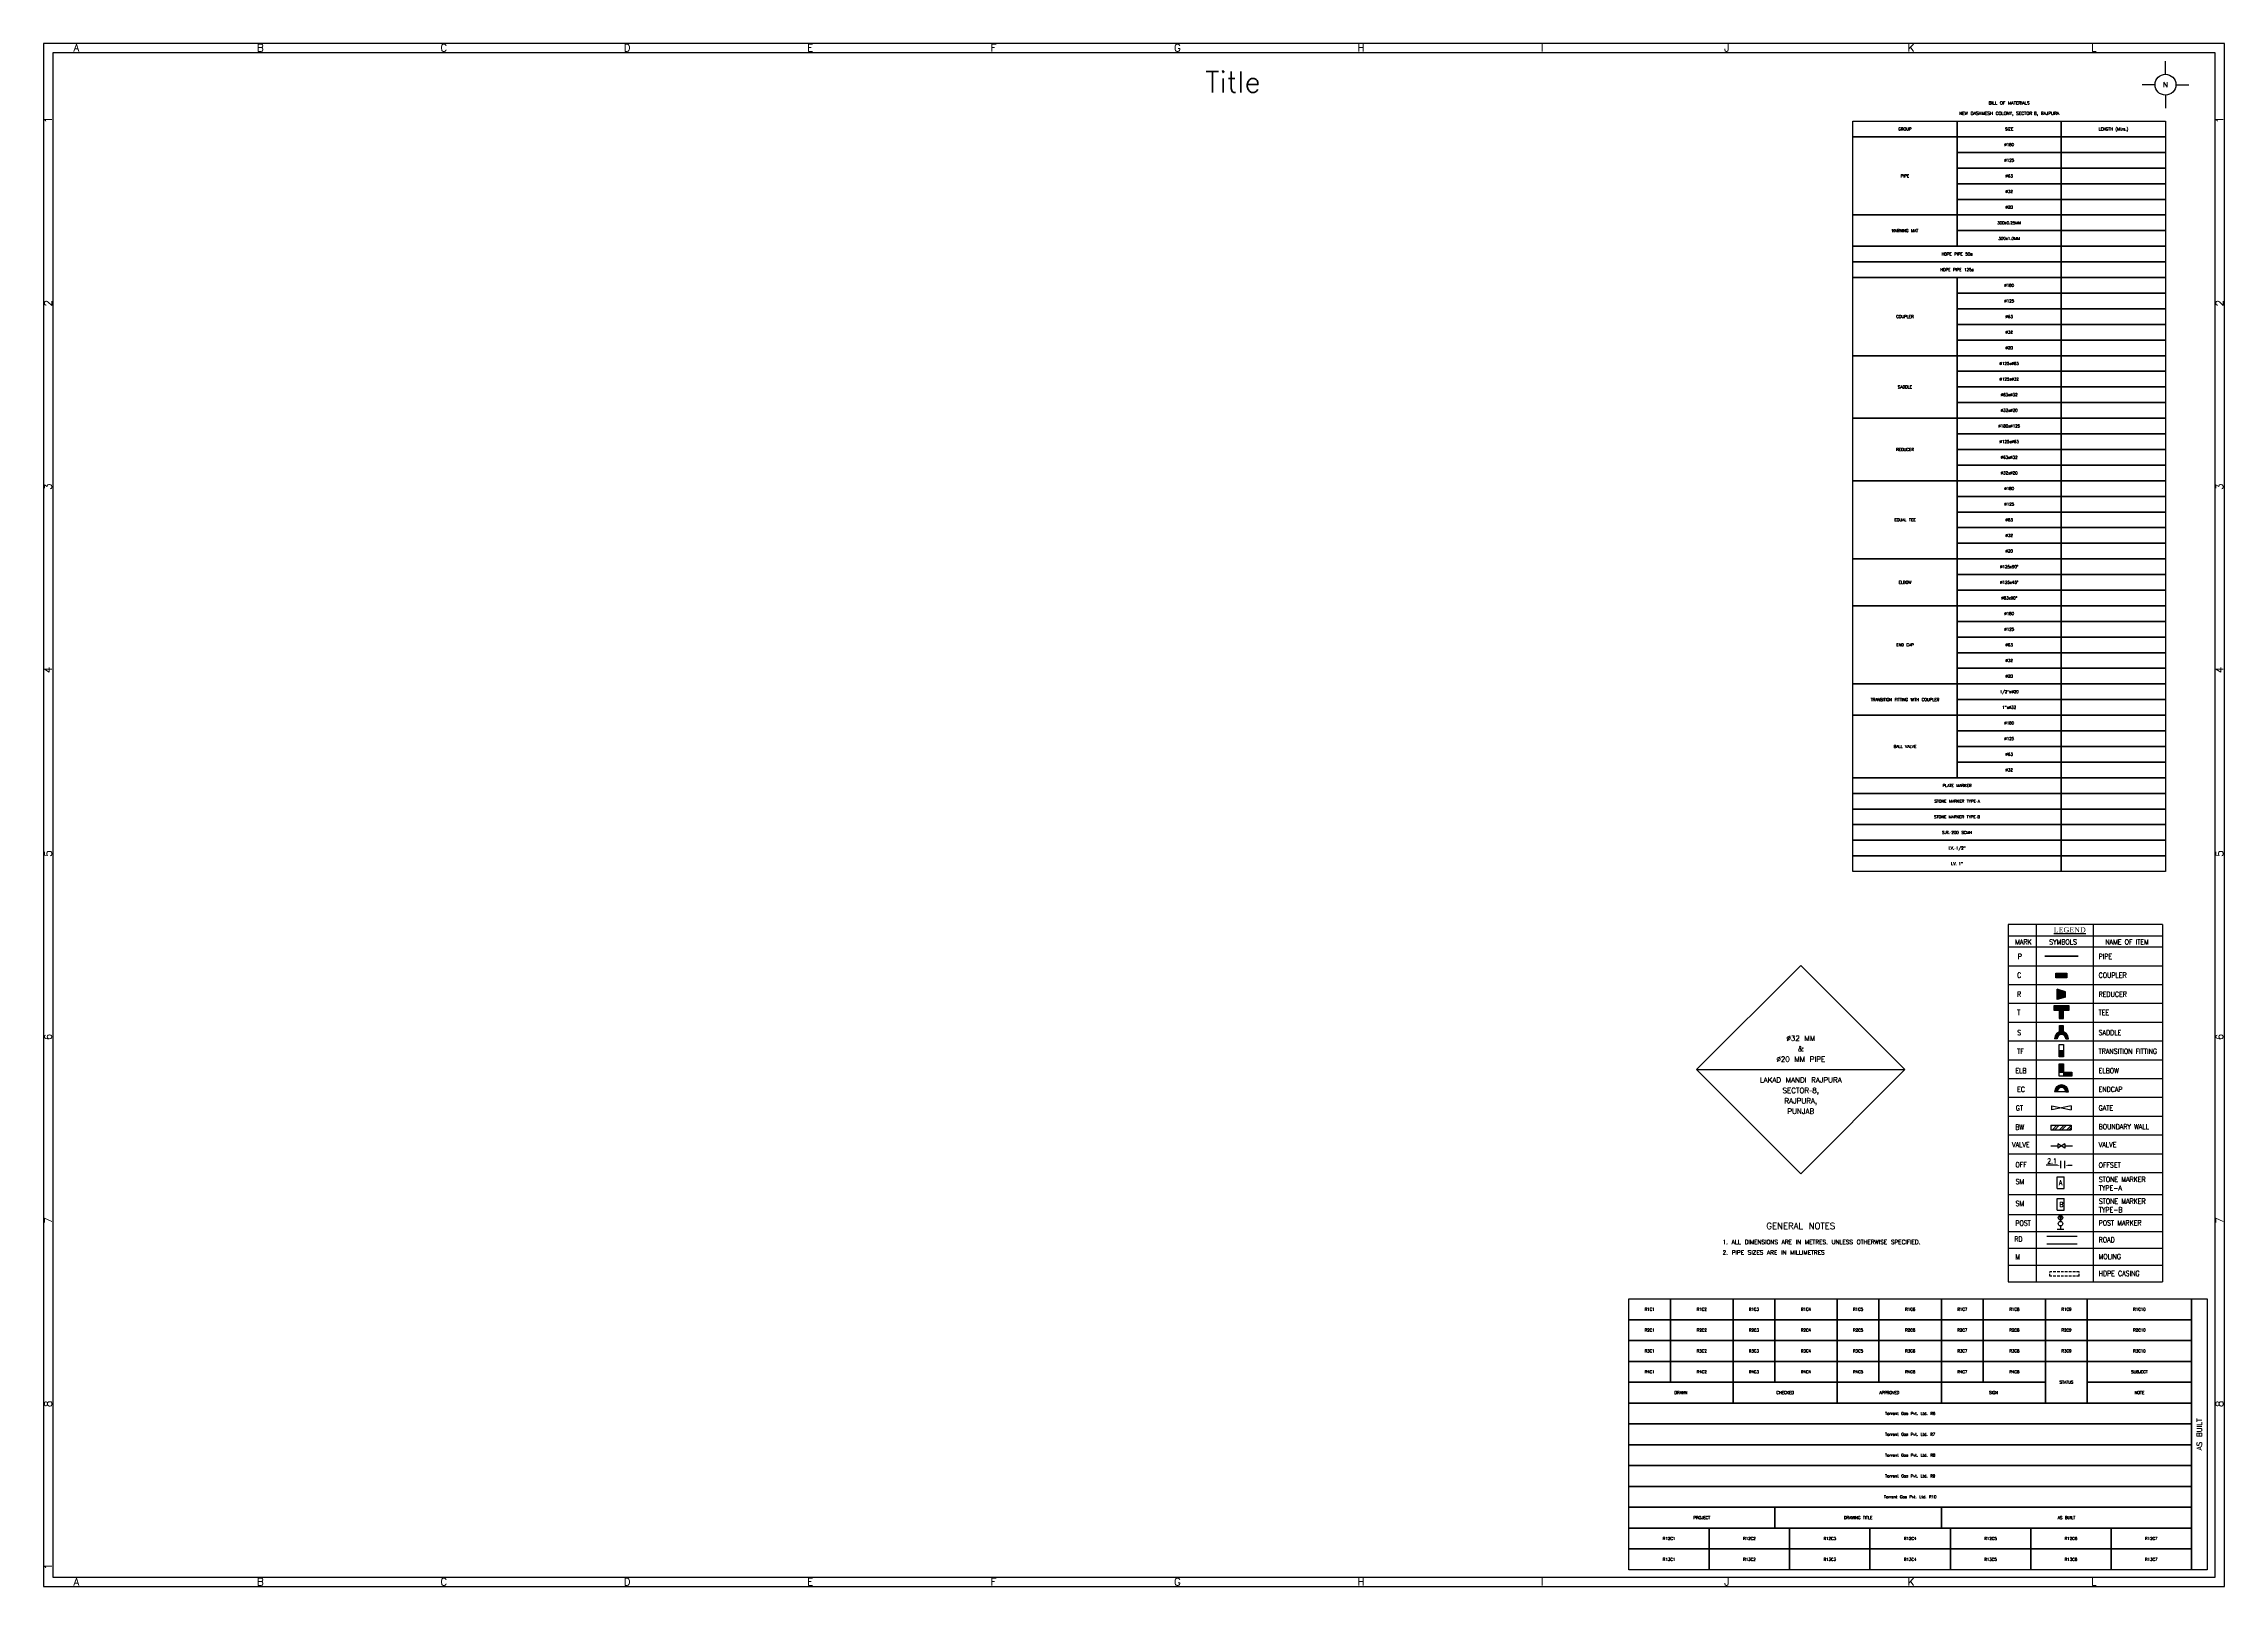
# Model space of a CAD drawing. Header units: inches. Extents: x -207274 to 211309, y 3811 to 299882.
import ezdxf
from ezdxf.enums import TextEntityAlignment as Align

# ---------------------------------------------------------------- set-up
doc = ezdxf.new("R2010")
doc.units = ezdxf.units.IN
doc.header["$LTSCALE"] = 1000
doc.header["$MEASUREMENT"] = 0
doc.linetypes.add('DASHED', pattern=[0.75, 0.5, -0.25])
doc.layers.add('63 PIPE', color=167, linetype='Continuous', lineweight=35)
doc.styles.add('ROMAND', font='Times New Roman.ttf', dxfattribs={"width": 0.8, "height": 0.55})
doc.styles.add('ROMANS', font='simplex.shx')
doc.styles.add('ROMANT', font='romant')
doc.styles.get("Standard").update_dxf_attribs({"font": 'txt.shx', "height": 0.6})

# ---------------------------------------------------------------- blocks, each defined once
blk = doc.blocks.new('frame')
for points in [[(4106.330467346197, 2974.901128340031), (4461.841467346197, 2974.901128340031), (4461.841467346197, 3226.360128340032), (4106.330467346197, 3226.360128340032)], [(4107.825467346196, 2976.396128340031), (4460.346467346194, 2976.396128340031), (4460.346467346194, 3224.865128340031), (4107.825467346196, 3224.865128340031)]]:
    blk.add_lwpolyline(points, close=True)
for s, p in [('A', (4111.218262901793, 3225.087720183016)), ('B', (4141.118262901793, 3225.087720183016)), ('C', (4171.018262901792, 3225.087720183016)), ('D', (4200.918262901792, 3225.087720183016)), ('E', (4230.818262901794, 3225.087720183016)), ('F', (4260.718262901793, 3225.087720183016)), ('G', (4290.618262901793, 3225.087720183016)), ('H', (4320.518262901791, 3225.087720183016)), ('I', (4350.418262901793, 3225.087720183016)), ('J', (4380.318262901794, 3225.087720183016)), ('K', (4410.218262901793, 3225.087720183016)), ('L', (4440.118262901793, 3225.087720183016)), ('A', (4111.218262901793, 2975.049388766546)), ('B', (4141.118262901793, 2975.049388766546)), ('C', (4171.018262901792, 2975.049388766546)), ('D', (4200.918262901792, 2975.049388766546)), ('E', (4230.818262901794, 2975.049388766546)), ('F', (4260.718262901793, 2975.049388766546)), ('G', (4290.618262901793, 2975.049388766546)), ('H', (4320.518262901791, 2975.049388766546)), ('I', (4350.418262901793, 2975.049388766546)), ('J', (4380.318262901794, 2975.049388766546)), ('K', (4410.218262901793, 2975.049388766546)), ('L', (4440.118262901793, 2975.049388766546))]:
    blk.add_text(s, height=1.195999999999999).set_placement(p)
for s, p in [('1', (4107.650966285759, 3213.435777409799)), ('1', (4461.665183958927, 3213.435777409799)), ('2', (4107.650966285759, 3183.5357774098)), ('2', (4461.665183958927, 3183.5357774098)), ('3', (4107.650966285759, 3153.6357774098)), ('3', (4461.665183958927, 3153.6357774098)), ('4', (4107.650966285759, 3123.735777409799)), ('4', (4461.665183958927, 3123.735777409799)), ('5', (4107.650966285759, 3093.835777409799)), ('5', (4461.665183958927, 3093.835777409799)), ('6', (4107.650966285759, 3063.935777409799)), ('6', (4461.665183958927, 3063.935777409799)), ('7', (4107.650966285759, 3034.035777409799)), ('7', (4461.665183958927, 3034.035777409799)), ('8', (4107.650966285759, 3004.135777409799)), ('8', (4461.665183958927, 3004.135777409799)), ('1', (4107.650966285759, 2977.638268015021))]:
    blk.add_text(s, height=1.195999999999999, rotation=90).set_placement(p)

msp = doc.modelspace()

# ---------------------------------------------------------------- hatches: boundary and pattern name
for points in [[(181094.7837701012, 120575.8418903914), (181094.7837701012, 121509.9347443413), (178949.4896333255, 121509.9347443413), (178949.4896333255, 120575.8418903914)], [(179242.6668211687, 116411.5551335062), (180814.940012496, 116909.2224810268), (180814.940012496, 117904.5571748838), (179242.6668211687, 118402.2245212463)], [(178546.4436496105, 114414.3880838417), (181497.8297552131, 114414.3880838417), (181497.8297552131, 115208.3670151694), (178546.4436496105, 115208.3670151694)], [(180419.126167573, 112820.923957102), (180419.126167573, 115208.3670151694), (179625.147236852, 115208.3670151694), (179625.147236852, 112820.923957102)], [(179670.4372586701, 111445.8064998593), (180373.8361457437, 111445.8064998593), (180373.8361457437, 110228.5491216029), (179670.4372586701, 110228.5491216029)], [(180419.126167573, 106620.9297000617), (179625.147236852, 106620.9297000617), (179625.147236852, 105427.2081707776), (180419.126167573, 105427.2081707776)], [(180866.2069133893, 98722.05112059694), (181385.7679507025, 98722.05112059694, 1), (178697.7982936762, 98722.05112059694), (179217.3593316655, 98722.05112059694, -1)]]:
    msp.add_hatch(color=7).paths.add_polyline_path(points)
h = msp.add_hatch(color=7)
h.paths.add_polyline_path([(179670.4372586701, 111445.8064998593), (180373.8361457437, 111445.8064998593), (180373.8361457437, 110228.5491216029), (179670.4372586701, 110228.5491216029)])
edge = h.paths.add_edge_path()
edge.add_arc((180041.7831223104, 108920.6699243612), 1343.984828650269, 0, 180)
edge.add_line((178697.7982941829, 108920.6699243612), (179217.3593314439, 108920.6699243612))
edge.add_arc((180041.7831223104, 108920.6699243612), 824.423790761421, 0, 180, ccw=False)
edge.add_line((180866.206913095, 108920.6699243612), (181385.7679507025, 108920.6699243612))
h = msp.add_hatch(color=7)
h.paths.add_polyline_path([(182012.5902979541, 101696.7073634774), (179625.147236852, 101696.7073634774), (179625.147236852, 102490.6862972015), (182012.5902979541, 102490.6862972015)])
h.paths.add_polyline_path([(180419.126167573, 104084.1504221684), (180419.126167573, 101696.7073634774), (179625.147236852, 101696.7073634774), (179625.147236852, 104084.1504221684)])

# ---------------------------------------------------------------- linework, layer by layer
for p, q in [((200000, 294000), (200000, 296500)), ((198000, 292000), (195500, 292000)), ((200000, 290000), (200000, 287500)), ((202000, 292000), (204500, 292000)), ((110000, 102995), (150000, 102995))]:
    msp.add_line(p, q)
at = {"color": 7}
for p, q in [((199406.448215751, 130838.5240766494), (169827.1118704173, 130838.5240766494)), ((169827.1118704173, 130838.5240766494), (169827.111870408, 62230.4327421803)), ((175174.3265053369, 130838.5240766494), (175174.3265053276, 62230.4327421803)), ((186094.4864548985, 130838.5240766494), (186094.4864548892, 62230.4327421803)), ((199406.4482158572, 130838.5240766494), (199406.4482158572, 62230.4327421803)), ((199406.448215751, 128565.8680441319), (169827.1118704173, 128565.8680441319)), ((199406.448215751, 126463.9297967143), (169827.1118704173, 126463.9297967143)), ((199406.448215751, 122855.9946804973), (169827.1118704173, 122855.9946804973)), ((199406.448215751, 119248.0595683772), (169827.1118704173, 119248.0595696163)), ((179242.6668207496, 116411.5551246833), (179242.6668207496, 118402.2245202614)), ((180814.9400120955, 117904.5571709238), (179242.6668207496, 118402.2245202614)), ((180814.9400120955, 116909.2224757671), (180814.9400120955, 117904.5571709238)), ((199406.448215751, 115640.124452224), (169827.1118704173, 115640.124452224)), ((180814.9400120955, 116909.2224757671), (179242.6668207496, 116411.5551246833)), ((199406.448215751, 112032.18933183), (169827.1118704173, 112032.18933183)), ((179217.3593314439, 108920.6699243612), (178697.7982941829, 108920.6699243612)), ((180866.206913095, 108920.6699243612), (181385.7679507025, 108920.6699243612)), ((199406.448215751, 108424.2542173504), (169827.1118704173, 108424.2542173504)), ((199406.448215751, 104816.3191035385), (169827.1118704173, 104816.3191035385)), ((179625.1472372953, 106620.9296949524), (180419.126167262, 106620.9296949524)), ((199406.448215751, 101208.3839879455), (169827.1118704173, 101208.3839879455)), ((199406.448215751, 97600.44887648524), (169827.1118704173, 97600.44887648524)), ((179217.3593314439, 98722.05111003808), (178697.7982941829, 98722.05111003808)), ((181385.7679507025, 98722.05111003808), (178697.7982941829, 98722.05111003808)), ((180866.206913095, 98722.05111003808), (181385.7679507025, 98722.05111003808)), ((199406.448215751, 93992.51375363348), (169827.1118704173, 93992.51375363348)), ((178027.4557281304, 92332.73129649695), (178027.4557281304, 91457.81719268905)), ((178027.4557281304, 92332.73129649695), (181869.343973998, 92332.73129649695)), ((178027.4557287265, 92118.86740519387), (178241.3196263779, 92332.73130284391)), ((178214.2222705949, 95280.81201321913), (178214.2222705949, 96006.75175899267)), ((181869.343973998, 96006.75175899267), (178214.2222705949, 95280.81201321913)), ((178214.2222705949, 96006.75175899267), (181869.343973998, 95280.81201321913)), ((178286.2854624502, 91457.81720502068), (179161.1995602753, 92332.73130284391)), ((178746.225428082, 91457.81720502068), (179621.1395259052, 92332.73130284247)), ((179666.1053619795, 91457.81720502068), (180541.0194598026, 92332.73130284296)), ((180126.0453276094, 91457.81720501975), (181000.9594254326, 92332.73130284296)), ((181045.9252615068, 91457.81720501975), (181869.343973644, 92281.23591715565)), ((181869.343973998, 96006.75175899267), (181869.343973998, 95280.81201321913)), ((181869.343973998, 92332.73129649695), (181869.343973998, 91457.81719268905)), ((199406.448215751, 90384.57863991937), (169827.1118704173, 90384.57863991937)), ((178012.7211141586, 88349.05953273876), (179371.8047463987, 88349.05953273876)), ((178027.4557281304, 91457.81719268905), (181869.343973998, 91457.81719268905)), ((179371.8047463987, 88759.0592917926), (179371.8047463987, 87939.05976832379)), ((180672.4686575066, 87939.05976832379), (179371.8047463987, 88759.0592917926)), ((180672.4686575066, 88759.0592917926), (179371.8047463987, 87939.05976832379)), ((180672.4686575066, 88759.0592917926), (180672.4686575066, 87939.05976832379)), ((180672.4686575066, 88349.05953273876), (182131.732513763, 88349.05953273876)), ((181505.8652271386, 91457.81720501975), (181869.343973644, 91821.29595152473)), ((199406.448215751, 86776.64352546679), (169827.1118704173, 86776.64352546679)), ((179283.0251034014, 84613.78595009632), (177111.7759310398, 84613.78595009632)), ((179831.4506434612, 85468.83568168803), (179831.4506434612, 84064.1087615909)), ((180595.4025536589, 85468.83568168803), (180595.4025536589, 84064.1087615909)), ((181235.5039532743, 84613.78595009632), (182092.7562467269, 84613.78595009632)), ((199406.448215751, 83168.70840742438), (169827.1118704173, 83168.70840742438)), ((179197.9893836938, 80187.36898406735), (179197.9893836938, 82434.94582477772)), ((179197.9893836938, 82434.94582477772), (180557.095292665, 82434.94582477772)), ((179197.9893836938, 80187.36898406735), (180557.095292665, 80187.36898406735)), ((180557.095292665, 80187.36898406735), (180557.095292665, 82434.94582477772)), ((199406.448215751, 78976.38177975547), (169827.1118704173, 78976.38177975547)), ((179197.9893836938, 75996.98783694161), (179197.9893836938, 78244.56467765197)), ((179197.9893836938, 78244.56467765197), (180557.095292665, 78244.56467765197)), ((179197.9893836938, 75996.98783694161), (180557.095292665, 75996.98783694161)), ((180557.095292665, 75996.98783694161), (180557.095292665, 78244.56467765197)), ((169827.1118704173, 75160.04887899056), (199406.448215751, 75160.04887899056)), ((169827.1118704173, 71927.64484731901), (199406.448215751, 71927.64484731901)), ((179211.2473383602, 72361.85978160426), (180499.4633750822, 72361.85978160426)), ((179855.355356602, 74138.65395478159), (179855.355356602, 73851.70897340262)), ((179855.355356602, 72995.7506511258), (179855.355356602, 72361.85978160426)), ((169827.1118704173, 68695.24080908438), (199406.448215751, 68695.24080908438)), ((177207.2898298055, 71022.88590205321), (183048.6901112962, 71022.88590205321)), ((177207.2898298055, 69578.72859558277), (183048.6901112962, 69578.72859558277)), ((169827.1118704173, 65462.83677744074), (199406.448215751, 65462.83677744074)), ((169827.1118704173, 62230.4327421803), (199406.448215751, 62230.4327421803))]:
    msp.add_line(p, q, dxfattribs=at)
at = {"color": 7, "linetype": 'DASHED'}
for p, q in [((177798.6344257034, 63322.88018411631), (177798.6344257034, 64195.39927164837)), ((183450.1785370596, 64195.39927164837), (177798.6344257034, 64195.39927164837)), ((183450.1785370596, 63322.88018411631), (177798.6344257034, 63322.88018411631)), ((183450.1785370596, 63322.88018411631), (183450.1785370596, 64195.39927164837))]:
    msp.add_line(p, q, dxfattribs=at)
for points in [[(140000, 284995), (160000, 284995), (160000, 281995), (140000, 281995)], [(160000, 284995), (180000, 284995), (180000, 281995), (160000, 281995)], [(180000, 284995), (200000, 284995), (200000, 281995), (180000, 281995)], [(140000, 281995), (160000, 281995), (160000, 266995), (140000, 266995)], [(160000, 281995), (180000, 281995), (180000, 278995), (160000, 278995)], [(180000, 281995), (200000, 281995), (200000, 278995), (180000, 278995)], [(160000, 278995), (180000, 278995), (180000, 275995), (160000, 275995)], [(180000, 278995), (200000, 278995), (200000, 275995), (180000, 275995)], [(160000, 275995), (180000, 275995), (180000, 272995), (160000, 272995)], [(160000, 272995), (180000, 272995), (180000, 269995), (160000, 269995)], [(180000, 275995), (200000, 275995), (200000, 272995), (180000, 272995)], [(180000, 272995), (200000, 272995), (200000, 269995), (180000, 269995)], [(160000, 269995), (180000, 269995), (180000, 266995), (160000, 266995)], [(180000, 269995), (200000, 269995), (200000, 266995), (180000, 266995)], [(140000, 266995), (160000, 266995), (160000, 260995), (140000, 260995)], [(160000, 266995), (180000, 266995), (180000, 263995), (160000, 263995)], [(160000, 263995), (180000, 263995), (180000, 260995), (160000, 260995)], [(180000, 266995), (200000, 266995), (200000, 263995), (180000, 263995)], [(180000, 263995), (200000, 263995), (200000, 260995), (180000, 260995)], [(140000, 260995), (180000, 260995), (180000, 257995), (140000, 257995)], [(180000, 260995), (200000, 260995), (200000, 257995), (180000, 257995)], [(140000, 257995), (180000, 257995), (180000, 254995), (140000, 254995)], [(180000, 257995), (200000, 257995), (200000, 254995), (180000, 254995)], [(140000, 254995), (160000, 254995), (160000, 239995), (140000, 239995)], [(160000, 254995), (180000, 254995), (180000, 251995), (160000, 251995)], [(160000, 251995), (180000, 251995), (180000, 248995), (160000, 248995)], [(180000, 254995), (200000, 254995), (200000, 251995), (180000, 251995)], [(180000, 251995), (200000, 251995), (200000, 248995), (180000, 248995)], [(160000, 248995), (180000, 248995), (180000, 245995), (160000, 245995)], [(180000, 248995), (200000, 248995), (200000, 245995), (180000, 245995)], [(160000, 245995), (180000, 245995), (180000, 242995), (160000, 242995)], [(160000, 242995), (180000, 242995), (180000, 239995), (160000, 239995)], [(180000, 245995), (200000, 245995), (200000, 242995), (180000, 242995)], [(180000, 242995), (200000, 242995), (200000, 239995), (180000, 239995)], [(140000, 239995), (160000, 239995), (160000, 227995), (140000, 227995)], [(160000, 239995), (180000, 239995), (180000, 236995), (160000, 236995)], [(180000, 239995), (200000, 239995), (200000, 236995), (180000, 236995)], [(160000, 236995), (180000, 236995), (180000, 233995), (160000, 233995)], [(180000, 236995), (200000, 236995), (200000, 233995), (180000, 233995)], [(160000, 233995), (180000, 233995), (180000, 230995), (160000, 230995)], [(160000, 230995), (180000, 230995), (180000, 227995), (160000, 227995)], [(180000, 233995), (200000, 233995), (200000, 230995), (180000, 230995)], [(180000, 230995), (200000, 230995), (200000, 227995), (180000, 227995)], [(140000, 227995), (160000, 227995), (160000, 215995), (140000, 215995)], [(160000, 227995), (180000, 227995), (180000, 224995), (160000, 224995)], [(180000, 227995), (200000, 227995), (200000, 224995), (180000, 224995)], [(160000, 224995), (180000, 224995), (180000, 221995), (160000, 221995)], [(160000, 221995), (180000, 221995), (180000, 218995), (160000, 218995)], [(180000, 224995), (200000, 224995), (200000, 221995), (180000, 221995)], [(180000, 221995), (200000, 221995), (200000, 218995), (180000, 218995)], [(160000, 218995), (180000, 218995), (180000, 215995), (160000, 215995)], [(180000, 218995), (200000, 218995), (200000, 215995), (180000, 215995)], [(140000, 215995), (160000, 215995), (160000, 200995), (140000, 200995)], [(160000, 215995), (180000, 215995), (180000, 212995), (160000, 212995)], [(180000, 215995), (200000, 215995), (200000, 212995), (180000, 212995)], [(160000, 212995), (180000, 212995), (180000, 209995), (160000, 209995)], [(160000, 209995), (180000, 209995), (180000, 206995), (160000, 206995)], [(180000, 212995), (200000, 212995), (200000, 209995), (180000, 209995)], [(180000, 209995), (200000, 209995), (200000, 206995), (180000, 206995)], [(160000, 206995), (180000, 206995), (180000, 203995), (160000, 203995)], [(180000, 206995), (200000, 206995), (200000, 203995), (180000, 203995)], [(140000, 200995), (160000, 200995), (160000, 191995), (140000, 191995)], [(160000, 203995), (180000, 203995), (180000, 200995), (160000, 200995)], [(160000, 200995), (180000, 200995), (180000, 197995), (160000, 197995)], [(180000, 203995), (200000, 203995), (200000, 200995), (180000, 200995)], [(180000, 200995), (200000, 200995), (200000, 197995), (180000, 197995)], [(160000, 197995), (180000, 197995), (180000, 194995), (160000, 194995)], [(180000, 197995), (200000, 197995), (200000, 194995), (180000, 194995)], [(160000, 194995), (180000, 194995), (180000, 191995), (160000, 191995)], [(180000, 194995), (200000, 194995), (200000, 191995), (180000, 191995)], [(140000, 191995), (160000, 191995), (160000, 176995), (140000, 176995)], [(160000, 191995), (180000, 191995), (180000, 188995), (160000, 188995)], [(160000, 188995), (180000, 188995), (180000, 185995), (160000, 185995)], [(180000, 191995), (200000, 191995), (200000, 188995), (180000, 188995)], [(180000, 188995), (200000, 188995), (200000, 185995), (180000, 185995)], [(160000, 185995), (180000, 185995), (180000, 182995), (160000, 182995)], [(180000, 185995), (200000, 185995), (200000, 182995), (180000, 182995)], [(160000, 182995), (180000, 182995), (180000, 179995), (160000, 179995)], [(160000, 179995), (180000, 179995), (180000, 176995), (160000, 176995)], [(180000, 182995), (200000, 182995), (200000, 179995), (180000, 179995)], [(180000, 179995), (200000, 179995), (200000, 176995), (180000, 176995)], [(140000, 176995), (160000, 176995), (160000, 170995), (140000, 170995)], [(160000, 176995), (180000, 176995), (180000, 173995), (160000, 173995)], [(180000, 176995), (200000, 176995), (200000, 173995), (180000, 173995)], [(160000, 173995), (180000, 173995), (180000, 170995), (160000, 170995)], [(180000, 173995), (200000, 173995), (200000, 170995), (180000, 170995)], [(140000, 170995), (160000, 170995), (160000, 158995), (140000, 158995)], [(160000, 170995), (180000, 170995), (180000, 167995), (160000, 167995)], [(160000, 167995), (180000, 167995), (180000, 164995), (160000, 164995)], [(180000, 170995), (200000, 170995), (200000, 167995), (180000, 167995)], [(180000, 167995), (200000, 167995), (200000, 164995), (180000, 164995)], [(160000, 164995), (180000, 164995), (180000, 161995), (160000, 161995)], [(180000, 164995), (200000, 164995), (200000, 161995), (180000, 161995)], [(160000, 161995), (180000, 161995), (180000, 158995), (160000, 158995)], [(180000, 161995), (200000, 161995), (200000, 158995), (180000, 158995)], [(140000, 158995), (180000, 158995), (180000, 155995), (140000, 155995)], [(140000, 155995), (180000, 155995), (180000, 152995), (140000, 152995)], [(180000, 158995), (200000, 158995), (200000, 155995), (180000, 155995)], [(180000, 155995), (200000, 155995), (200000, 152995), (180000, 152995)], [(140000, 152995), (180000, 152995), (180000, 149995), (140000, 149995)], [(180000, 152995), (200000, 152995), (200000, 149995), (180000, 149995)], [(140000, 149995), (180000, 149995), (180000, 146995), (140000, 146995)], [(140000, 146995), (180000, 146995), (180000, 143995), (140000, 143995)], [(180000, 149995), (200000, 149995), (200000, 146995), (180000, 146995)], [(180000, 146995), (200000, 146995), (200000, 143995), (180000, 143995)], [(140000, 143995), (180000, 143995), (180000, 140995), (140000, 140995)], [(180000, 143995), (200000, 143995), (200000, 140995), (180000, 140995)], [(130000, 122995), (150000, 102995), (130000, 82995), (110000, 102995), (130000, 122995)], [(97000, 58995), (105000, 58995), (105000, 54995), (97000, 54995)], [(105000, 58995), (117000, 58995), (117000, 54995), (105000, 54995)], [(117000, 58995), (125000, 58995), (125000, 54995), (117000, 54995)], [(125000, 58995), (137000, 58995), (137000, 54995), (125000, 54995)], [(137000, 58995), (145000, 58995), (145000, 54995), (137000, 54995)], [(145000, 58995), (157000, 58995), (157000, 54995), (145000, 54995)], [(157000, 58995), (165000, 58995), (165000, 54995), (157000, 54995)], [(165000, 58995), (177000, 58995), (177000, 54995), (165000, 54995)], [(177000, 58995), (185000, 58995), (185000, 54995), (177000, 54995)], [(185000, 58995), (205000, 58995), (205000, 54995), (185000, 54995)], [(205000, 58995), (208000, 58995), (208000, 6995), (205000, 6995)], [(97000, 54995), (105000, 54995), (105000, 50995), (97000, 50995)], [(105000, 54995), (117000, 54995), (117000, 50995), (105000, 50995)], [(117000, 54995), (125000, 54995), (125000, 50995), (117000, 50995)], [(125000, 54995), (137000, 54995), (137000, 50995), (125000, 50995)], [(137000, 54995), (145000, 54995), (145000, 50995), (137000, 50995)], [(145000, 54995), (157000, 54995), (157000, 50995), (145000, 50995)], [(157000, 54995), (165000, 54995), (165000, 50995), (157000, 50995)], [(165000, 54995), (177000, 54995), (177000, 50995), (165000, 50995)], [(177000, 54995), (185000, 54995), (185000, 50995), (177000, 50995)], [(185000, 54995), (205000, 54995), (205000, 50995), (185000, 50995)], [(97000, 50995), (105000, 50995), (105000, 46995), (97000, 46995)], [(105000, 50995), (117000, 50995), (117000, 46995), (105000, 46995)], [(117000, 50995), (125000, 50995), (125000, 46995), (117000, 46995)], [(125000, 50995), (137000, 50995), (137000, 46995), (125000, 46995)], [(137000, 50995), (145000, 50995), (145000, 46995), (137000, 46995)], [(145000, 50995), (157000, 50995), (157000, 46995), (145000, 46995)], [(157000, 50995), (165000, 50995), (165000, 46995), (157000, 46995)], [(165000, 50995), (177000, 50995), (177000, 46995), (165000, 46995)], [(177000, 50995), (185000, 50995), (185000, 46995), (177000, 46995)], [(185000, 50995), (205000, 50995), (205000, 46995), (185000, 46995)], [(97000, 46995), (105000, 46995), (105000, 42995), (97000, 42995)], [(105000, 46995), (117000, 46995), (117000, 42995), (105000, 42995)], [(117000, 46995), (125000, 46995), (125000, 42995), (117000, 42995)], [(125000, 46995), (137000, 46995), (137000, 42995), (125000, 42995)], [(137000, 46995), (145000, 46995), (145000, 42995), (137000, 42995)], [(145000, 46995), (157000, 46995), (157000, 42995), (145000, 42995)], [(157000, 46995), (165000, 46995), (165000, 42995), (157000, 42995)], [(165000, 46995), (177000, 46995), (177000, 42995), (165000, 42995)], [(177000, 46995), (185000, 46995), (185000, 38995), (177000, 38995)], [(185000, 46995), (205000, 46995), (205000, 42995), (185000, 42995)], [(97000, 42995), (117000, 42995), (117000, 38995), (97000, 38995)], [(117000, 42995), (137000, 42995), (137000, 38995), (117000, 38995)], [(137000, 42995), (157000, 42995), (157000, 38995), (137000, 38995)], [(157000, 42995), (177000, 42995), (177000, 38995), (157000, 38995)], [(185000, 42995), (205000, 42995), (205000, 38995), (185000, 38995)], [(97000, 38995), (205000, 38995), (205000, 34995), (97000, 34995)], [(97000, 34995), (205000, 34995), (205000, 30995), (97000, 30995)], [(97000, 30995), (205000, 30995), (205000, 26995), (97000, 26995)], [(97000, 26995), (205000, 26995), (205000, 22995), (97000, 22995)], [(97000, 22995), (205000, 22995), (205000, 18995), (97000, 18995)], [(97000, 18995), (125000, 18995), (125000, 14995), (97000, 14995)], [(125000, 18995), (157000, 18995), (157000, 14995), (125000, 14995)], [(157000, 18995), (205000, 18995), (205000, 14995), (157000, 14995)], [(97000, 14995), (112428.57142857143, 14995), (112428.57142857143, 10995), (97000, 10995)], [(112428.57142857143, 14995), (127857.14285714287, 14995), (127857.14285714287, 10995), (112428.57142857143, 10995)], [(127857.14285714287, 14995), (143285.7142857143, 14995), (143285.7142857143, 10995), (127857.14285714287, 10995)], [(143285.7142857143, 14995), (158714.2857142857, 14995), (158714.2857142857, 10995), (143285.7142857143, 10995)], [(158714.2857142857, 14995), (174142.85714285713, 14995), (174142.85714285713, 10995), (158714.2857142857, 10995)], [(174142.85714285713, 14995), (189571.42857142855, 14995), (189571.42857142855, 10995), (174142.85714285713, 10995)], [(189571.42857142855, 14995), (204999.99999999997, 14995), (204999.99999999997, 10995), (189571.42857142855, 10995)], [(97000, 10995), (112428.57142857143, 10995), (112428.57142857143, 6995), (97000, 6995)], [(112428.57142857143, 10995), (127857.14285714287, 10995), (127857.14285714287, 6995), (112428.57142857143, 6995)], [(127857.14285714287, 10995), (143285.7142857143, 10995), (143285.7142857143, 6995), (127857.14285714287, 6995)], [(143285.7142857143, 10995), (158714.2857142857, 10995), (158714.2857142857, 6995), (143285.7142857143, 6995)], [(158714.2857142857, 10995), (174142.85714285713, 10995), (174142.85714285713, 6995), (158714.2857142857, 6995)], [(174142.85714285713, 10995), (189571.42857142855, 10995), (189571.42857142855, 6995), (174142.85714285713, 6995)], [(189571.42857142855, 10995), (204999.99999999997, 10995), (204999.99999999997, 6995), (189571.42857142855, 6995)]]:
    msp.add_lwpolyline(points, close=True)
at = {"color": 7}
for points in [[(178949.4896333255, 121509.9347410579), (181094.7837701012, 121509.9347410579), (181094.7837701012, 120575.8418840724), (178949.4896333255, 120575.8418840724)], [(178546.4436496105, 114414.3880838417), (181497.8297552131, 114414.3880838417), (181497.8297552131, 115208.3670151694), (178546.4436496105, 115208.3670151694)], [(180419.126167573, 112820.923957102), (180419.126167573, 115208.3670151694), (179625.147236852, 115208.3670151694), (179625.147236852, 112820.923957102)], [(179670.4372586701, 111445.8064998593), (180373.8361457437, 111445.8064998593), (180373.8361457437, 110228.5491216029), (179670.4372586701, 110228.5491216029)], [(180419.126167573, 107814.6512266854), (180419.126167573, 105427.2081655795), (179625.147236852, 105427.2081655795), (179625.147236852, 107814.6512266854)], [(180419.126167573, 104084.1504221684), (180419.126167573, 101696.7073634774), (179625.147236852, 101696.7073634774), (179625.147236852, 104084.1504221684)], [(182012.5902979541, 101696.7073634774), (179625.147236852, 101696.7073634774), (179625.147236852, 102490.6862972015), (182012.5902979541, 102490.6862972015)]]:
    msp.add_lwpolyline(points, close=True, dxfattribs=at)
msp.add_circle((200000, 292000), 2000)
for centre in [(179855.355356602, 74566.63311763946), (179855.355356602, 73423.72981280694)]:
    msp.add_circle(centre, 427.9791625163816, dxfattribs=at)
for centre, radius in [((180041.7831223104, 108920.6699243612), 1343.984828650269), ((180041.7831223104, 108920.6699243612), 824.423790761421), ((180041.7831223104, 98722.05111003808), 1343.984828650269), ((180041.7831223104, 98722.05111003808), 824.423790761421)]:
    msp.add_arc(centre, radius, 0, 180, dxfattribs=at)
for points in [[(179283.0251034014, 84705.19020748604), (179283.0251034014, 84522.38169446214), (179831.4506434612, 84613.78595009632)], [(181235.5039532743, 84705.19020748604), (181235.5039532743, 84522.38169446214), (180687.0784137137, 84613.78595009632)]]:
    msp.add_solid(points, dxfattribs=at)
at = {"layer": '63 PIPE', "color": 7}
msp.add_line((176850.9464615248, 124781.870187704), (183240.4937812239, 124781.870187704), dxfattribs=at)

# ---------------------------------------------------------------- block references
at = {"color": 7, "xscale": 1177.41194999963, "yscale": 1177.411950000096, "zscale": 1177.41195}
msp.add_blockref('frame', (-5042116.507239188, -3498873.367274975), dxfattribs=at)

# ---------------------------------------------------------------- texts
for s, height, p in [('Title', 4000, (21000, 292500)), ('N', 1000, (200000, 292000)), ('NEW DASHMESH COLONY, SECTOR–8, RAJPURA', 600, (170000, 286500)), ('BILL OF MATERIALS', 600, (170000, 288505)), ('GROUP', 550, (150000, 283495)), ('Ø180', 550, (170000, 280495)), ('SIZE', 550, (170000, 283495)), ('LENGTH (Mtrs.)', 550, (190000, 283495)), ('Ø125', 550, (170000, 277495)), ('PIPE', 550, (150000, 274495)), ('Ø63', 550, (170000, 274495)), ('Ø32', 550, (170000, 271495)), ('Ø20', 550, (170000, 268495)), ('WARNING MAT', 550, (150000, 263995)), ('300x0.25MM', 550, (170000, 265495)), ('HDPE PIPE 50ø', 550, (160000, 259495)), ('300x1.0MM', 550, (170000, 262495)), ('HDPE PIPE 125ø', 550, (160000, 256495)), ('Ø180', 550, (170000, 253495)), ('COUPLER', 550, (150000, 247495)), ('Ø125', 550, (170000, 250495)), ('Ø63', 550, (170000, 247495)), ('Ø32', 550, (170000, 244495)), ('Ø125xØ63', 550, (170000, 238495)), ('Ø20', 550, (170000, 241495)), ('Ø125xØ32', 550, (170000, 235495)), ('SADDLE', 550, (150000, 233995)), ('Ø63xØ32', 550, (170000, 232495)), ('Ø180xØ125', 550, (170000, 226495)), ('Ø32xØ20', 550, (170000, 229495)), ('REDUCER', 550, (150000, 221995)), ('Ø125xØ63', 550, (170000, 223495)), ('Ø63xØ32', 550, (170000, 220495)), ('Ø32xØ20', 550, (170000, 217495)), ('Ø180', 550, (170000, 214495)), ('Ø125', 550, (170000, 211495)), ('EQUAL TEE', 550, (150000, 208495)), ('Ø63', 550, (170000, 208495)), ('Ø32', 550, (170000, 205495)), ('Ø20', 550, (170000, 202495)), ('ELBOW', 550, (150000, 196495)), ('Ø125x90°', 550, (170000, 199495)), ('Ø125x45°', 550, (170000, 196495)), ('Ø63x90°', 550, (170000, 193495)), ('Ø180', 550, (170000, 190495)), ('END CAP', 550, (150000, 184495)), ('Ø125', 550, (170000, 187495)), ('Ø63', 550, (170000, 184495)), ('Ø32', 550, (170000, 181495)), ('1/2"xØ20', 550, (170000, 175495)), ('Ø20', 550, (170000, 178495)), ('TRANSITION FITTING WITH COUPLER', 550, (150000, 173995)), ('1"xØ32', 550, (170000, 172495)), ('Ø180', 550, (170000, 169495)), ('BALL VALVE', 550, (150000, 164995)), ('Ø125', 550, (170000, 166495)), ('Ø63', 550, (170000, 163495)), ('Ø32', 550, (170000, 160495)), ('PLATE MARKER', 550, (160000, 157495)), ('STONE MARKER TYPE–B', 550, (160000, 151495)), ('STONE MARKER TYPE–A', 550, (160000, 154495)), ('S.R.–200 SCMH', 550, (160000, 148495)), ('I.V.–1/2"', 550, (160000, 145495)), ('I.V.–1"', 550, (160000, 142495)), ('Ø32 MM', 1000, (130000, 108995)), ('Ø20 MM PIPE', 1000, (130000, 104995)), ('&', 1000, (130000, 106995)), ('LAKAD MANDI RAJPURA', 1000, (130000, 100995)), ('SECTOR–8,', 1000, (130000, 98995)), ('RAJPURA,', 1000, (130000, 96995)), ('PUNJAB', 1000, (130000, 94995)), ('GENERAL NOTES', 1200, (130000, 72995)), ('R1C1', 550, (101000, 56995)), ('R1C2', 550, (111000, 56995)), ('R1C3', 550, (121000, 56995)), ('R1C4', 550, (131000, 56995)), ('R1C5', 550, (141000, 56995)), ('R1C6', 550, (151000, 56995)), ('R1C7', 550, (161000, 56995)), ('R1C8', 550, (171000, 56995)), ('R1C9', 550, (181000, 56995)), ('R1C10', 550, (195000, 56995)), ('R2C1', 550, (101000, 52995)), ('R2C2', 550, (111000, 52995)), ('R2C3', 550, (121000, 52995)), ('R2C4', 550, (131000, 52995)), ('R2C5', 550, (141000, 52995)), ('R2C6', 550, (151000, 52995)), ('R2C7', 550, (161000, 52995)), ('R2C8', 550, (171000, 52995)), ('R2C9', 550, (181000, 52995)), ('R2C10', 550, (195000, 52995)), ('R3C1', 550, (101000, 48995)), ('R3C2', 550, (111000, 48995)), ('R3C3', 550, (121000, 48995)), ('R3C4', 550, (131000, 48995)), ('R3C5', 550, (141000, 48995)), ('R3C6', 550, (151000, 48995)), ('R3C7', 550, (161000, 48995)), ('R3C8', 550, (171000, 48995)), ('R3C9', 550, (181000, 48995)), ('R3C10', 550, (195000, 48995)), ('R4C1', 550, (101000, 44995)), ('R4C2', 550, (111000, 44995)), ('R4C3', 550, (121000, 44995)), ('R4C4', 550, (131000, 44995)), ('R4C5', 550, (141000, 44995)), ('R4C6', 550, (151000, 44995)), ('R4C7', 550, (161000, 44995)), ('R4C8', 550, (171000, 44995)), ('STATUS', 550, (181000, 42995)), ('SUBJECT', 550, (195000, 44995)), ('DRAWN', 550, (107000, 40995)), ('CHECKED', 550, (127000, 40995)), ('APPROVED', 550, (147000, 40995)), ('SIGN', 550, (167000, 40995)), ('NOTE', 550, (195000, 40995)), ('Torrent Gas Pvt. Ltd. R6', 550, (151000, 36995)), ('Torrent Gas Pvt. Ltd. R7', 550, (151000, 32995)), ('Torrent Gas Pvt. Ltd. R8', 550, (151000, 28995)), ('Torrent Gas Pvt. Ltd. R9', 550, (151000, 24995)), ('Torrent Gas Pvt. Ltd. R10', 550, (151000, 20995)), ('PROJECT', 550, (111000, 16995)), ('DRAWING TITLE', 550, (141000, 16995)), ('AS BUILT', 550, (181000, 16995)), ('R12C1', 550, (104714.28571428571, 12995)), ('R12C2', 550, (120142.85714285716, 12995)), ('R12C3', 550, (135571.42857142858, 12995)), ('R12C4', 550, (151000, 12995)), ('R12C5', 550, (166428.57142857142, 12995)), ('R12C6', 550, (181857.14285714284, 12995)), ('R12C7', 550, (197285.71428571426, 12995)), ('R13C1', 550, (104714.28571428571, 8995)), ('R13C2', 550, (120142.85714285716, 8995)), ('R13C3', 550, (135571.42857142858, 8995)), ('R13C4', 550, (151000, 8995)), ('R13C5', 550, (166428.57142857142, 8995)), ('R13C6', 550, (181857.14285714284, 8995)), ('R13C7', 550, (197285.71428571426, 8995))]:
    msp.add_text(s, height=height).set_placement(p, align=Align.MIDDLE_CENTER)
at = {"color": 7}
for s, height, style, width, p in [('%%ULEGEND', 987.1659719888135, 'ROMAND', 0.85, (178550.7420244682, 129318.3404821721)), ('MARK', 987.1659719888139, 'ROMANS', 0.8, (171149.5095806774, 126988.8323305934)), ('SYMBOLS', 987.1659719888139, 'ROMANS', 0.8, (177670.934951961, 126988.8323305934)), ('NAME OF ITEM', 987.1659719888139, 'ROMANS', 0.8, (188441.4024792202, 126988.8323305934)), ('C', 987.1659719888139, 'ROMANS', 0.8, (171522.1456643212, 120602.3793336074)), ('P', 987.1659719888139, 'ROMANS', 0.8, (171664.6602347195, 124210.3144462528)), ('COUPLER', 987.1659719888139, 'ROMANS', 0.8, (187171.5008168798, 120602.3793336074)), ('PIPE', 987.1659719888139, 'ROMANS', 0.8, (187171.5008168798, 124210.3144462528)), ('R', 987.1659719888139, 'ROMANS', 0.8, (171522.1456643212, 116954.600872654)), ('REDUCER', 987.1659719888139, 'ROMANS', 0.8, (187171.5008168798, 116954.600872654)), ('T', 987.1659719888139, 'ROMANS', 0.8, (171522.1456643212, 113455.3739300268)), ('TEE', 987.1659719888139, 'ROMANS', 0.8, (187171.5008168798, 113455.3739300268)), ('S', 987.1659719888139, 'ROMANS', 0.8, (171522.1456643212, 109592.4993171552)), ('SADDLE', 987.1659719888139, 'ROMANS', 0.8, (187171.5008168798, 109592.4993171552)), ('TF', 987.1659719888139, 'ROMANS', 0.8, (171522.1456643212, 106012.2994953296)), ('TRANSITION FITTING', 987.1659719888139, 'ROMANS', 0.8, (187171.5008168798, 106012.2994953296)), ('ELB', 987.1659719888139, 'ROMANS', 0.8, (171198.7863144185, 102281.7951099099)), ('ELBOW', 987.1659719888139, 'ROMANS', 0.8, (187171.5008168798, 102281.7951099099)), ('EC', 987.1659719888139, 'ROMANS', 0.8, (171522.1456643212, 98705.67259189764)), ('ENDCAP', 987.1659719888139, 'ROMANS', 0.8, (187171.5008168798, 98705.67259189764)), ('BW', 987.1659719888139, 'ROMANS', 0.8, (171198.7863144185, 91457.98976187457)), ('GT', 987.1659719888139, 'ROMANS', 0.8, (171265.2019003257, 95129.28584314462)), ('GATE', 987.1659719888139, 'ROMANS', 0.8, (187171.5008168798, 95129.28584314462)), ('BOUNDARY WALL', 987.1659719888139, 'ROMANS', 0.8, (187171.5008168798, 91526.69012307654)), ('VALVE', 987.1659719888139, 'ROMANS', 0.8, (170555.3707693852, 88083.84805571799)), ('VALVE', 987.1659719888139, 'ROMANS', 0.8, (187201.2013482805, 88083.84805571799)), ('OFF', 987.1659719888139, 'ROMANS', 0.8, (171198.7863144185, 84242.11952819442)), ('2.1', 987.1659719888139, 'ROMANT', 0.8, (177286.1632044855, 84950.60179014273)), ('OFFSET', 987.1659719888139, 'ROMANS', 0.8, (187171.5008168798, 84170.57905955099)), ('SM', 987.1659719888139, 'ROMANS', 0.8, (171228.4868459888, 80997.02039901726)), ('A', 947.6793331092613, 'ROMANS', 0.8, (179548.7662190534, 80808.66444868455)), ('TYPE-A', 987.1659719888139, 'ROMANS', 0.8, (187201.2013482805, 79761.02932468755)), ('STONE MARKER', 987.1659719888139, 'ROMANS', 0.8, (187201.2013482805, 81425.69636065372)), ('SM', 987.1659719888139, 'ROMANS', 0.8, (171228.4868459888, 76806.63925189199)), ('B', 947.6793331092613, 'ROMANS', 0.8, (179627.8421758543, 76618.28330155974)), ('TYPE-B', 987.1659719888139, 'ROMANS', 0.8, (187201.2013482805, 75568.70269701954)), ('STONE MARKER', 987.1659719888139, 'ROMANS', 0.8, (187201.2013482805, 77233.3697329848)), ('POST', 987.1659719888139, 'ROMANS', 0.8, (171190.7582375705, 73027.26171145494)), ('W', 533.0696248739594, 'ROMANS', 0.8, (179622.8758414015, 74295.7375795301)), ('POST MARKER', 987.1659719888139, 'ROMANS', 0.8, (187171.5008168798, 73064.68134742368)), ('RD', 987.1659719888139, 'ROMANS', 0.8, (170980.2551274318, 69967.02913344838)), ('M', 987.1659719888139, 'ROMANS', 0.8, (171190.7582375705, 66562.45364697278)), ('ROAD', 987.1659719888139, 'ROMANS', 0.8, (187171.5008168798, 69832.27730978558)), ('MOLING', 987.1659719888139, 'ROMANS', 0.8, (187171.5008168798, 66599.87328409869)), ('HDPE CASING', 987.1659719888139, 'ROMANS', 0.8, (187171.5008168798, 63367.46924944455))]:
    msp.add_text(s, height=height, dxfattribs=dict(at, style=style, width=width)).set_placement(p)
for s, p in [('2. PIPE SIZES ARE IN MILLIMETRES', (115000, 67495)), ('1. ALL DIMENSIONS ARE IN METRES. UNLESS OTHERWISE SPECIFIED.', (115000, 69495))]:
    msp.add_text(s, height=800).set_placement(p)
msp.add_text('AS BUILT', height=1000, rotation=90).set_placement((206500, 32995), align=Align.MIDDLE_CENTER)

doc.saveas('drawing.dxf')
